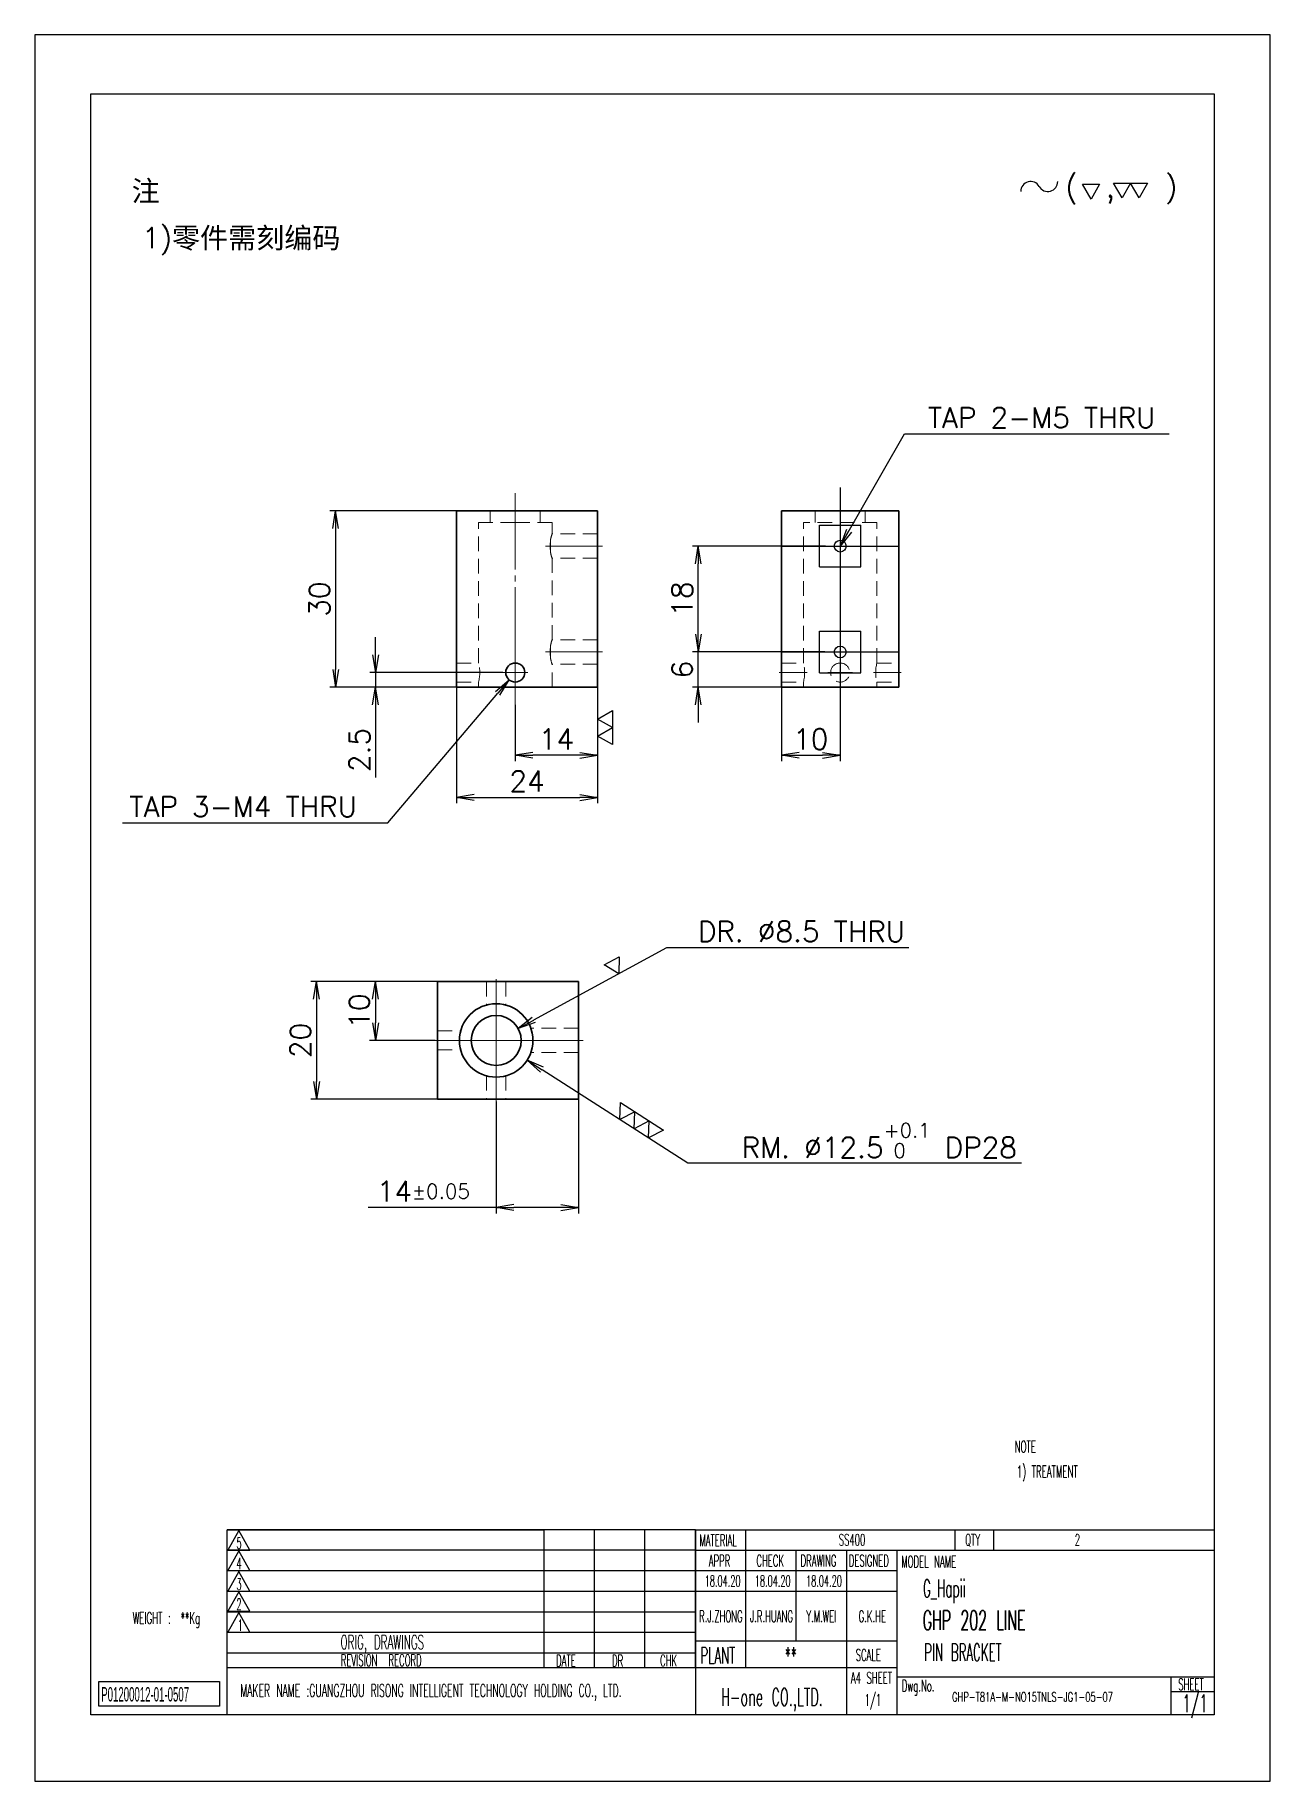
# Model space of a CAD drawing. Header units: millimetres. Extents: x 9439 to 18429, y 1498 to 3280.
# Drawn here: x 13763.5 to 13973.5, y 1498.1 to 1795.1 of the extents above; entities that cross this region are included whole.
import ezdxf
from ezdxf.enums import TextEntityAlignment as Align

# ---------------------------------------------------------------- set-up
doc = ezdxf.new("R2010")
doc.units = ezdxf.units.MM
doc.linetypes.add('CENTER-HOKUTO', pattern=[23, 20, -1, 1, -1])
doc.linetypes.add('HIDDEN-HOKUTO', pattern=[3.8, 2.5, -1.3])
doc.layers.add('AM_7', color=2, linetype='CENTER-HOKUTO', lineweight=30)
doc.layers.add('AM_HID', color=1, linetype='HIDDEN-HOKUTO', lineweight=25)
doc.layers.add('title_frame', color=7, linetype='Continuous')
doc.layers.add('word_dim', color=253, linetype='Continuous')
doc.styles.add('MX_NOTE_STANDARD', font='txt.shx', dxfattribs={"bigfont": 'bigfont.shx'})
doc.styles.get("Standard").update_dxf_attribs({"font": 'romans.shx', "bigfont": 'bigfont.shx'})
doc.dimstyles.new('RS1-1', dxfattribs={"dimtxt": 3.5, "dimasz": 3, "dimexe": 1, "dimexo": 0, "dimgap": 1, "dimtad": 3, "dimdsep": 46, "dimtxsty": 'Standard', "dimblk1": 'OPEN', "dimblk2": 'OPEN', "dimsah": 1, "dimcen": 0, "dimclrd": 256, "dimclre": 256, "dimclrt": 3, "dimazin": 2, "dimtfac": 1, "dimtmove": 0, "dimatfit": 3, "dimldrblk": 'OPEN', "dimfxl": 0, "dimtolj": 1, "dimtzin": 0, "dimarcsym": 0})

msp = doc.modelspace()

# ---------------------------------------------------------------- texts
at = {"ltscale": 2, "char_height": 3.5, "attachment_point": 1}
for s, insert, width in [('{\\fSimSun|b0|i0|c134|p2;\\C3;注}', (13779.969, 1770.328), 10.36469), ('{\\Fromans,bigfont|c134;\\C3;1)\\fSimSun|b0|i0|c134|p2;零件需刻编码}', (13781.728, 1762.342), 96.90613)]:
    msp.add_mtext(s, dxfattribs=dict(at, insert=insert, width=width))
at = {"linetype": 'Continuous', "insert": (13914.504, 1530.392), "char_height": 3, "width": 50.9, "attachment_point": 4}
msp.add_mtext('{\\W0.5;\\C3;G_Hapii }', dxfattribs=at)
at = {"color": 3, "linetype": 'Continuous', "insert": (13919.46, 1513.234), "char_height": 1.6, "width": 37.13137, "attachment_point": 1}
msp.add_mtext('{\\W0.65;GHP-T81A-M-NO15TNLS-JG1-05-07}', dxfattribs=at)
at = {"layer": 'title_frame', "color": 3, "style": 'MX_NOTE_STANDARD'}
for s, height, width, p in [('NOTE', 2, 0.5341, (13930.102, 1554.005)), ('NOTE', 1.96, 0.545, (13930.102, 1554.005)), ('NOTE', 1.96, 0.545, (13930.102, 1554.005)), ('1) TREATMENT', 2, 0.5341, (13930.491, 1549.782)), ('1) TREATMENT', 1.96, 0.545, (13930.491, 1549.782)), ('1) TREATMENT', 1.96, 0.545, (13930.491, 1549.782)), ('SS400', 1.9728, 0.5341, (13900.201, 1538.17)), ('2', 1.973, 0.5341, (13940.328, 1538.17)), ('18.04.20', 1.9, 0.5341, (13877.414, 1531.195)), ('18.04.20', 1.9, 0.5341, (13885.926, 1531.195)), ('18.04.20', 1.9, 0.5341, (13894.643, 1531.195)), ('WEIGHT : ', 2, 0.5341, (13780.164, 1524.859)), ('**Kg', 2, 0.5341, (13788.311, 1524.859)), ('GHP 202 LINE', 3.3, 0.5341, (13914.466, 1523.822)), ('**', 2.74, 0.5341, (13891.02, 1518.141)), ('PIN BRACKET', 2.94, 0.5, (13914.714, 1518.558)), ('SHEET', 1.9728, 0.5341, (13957.917, 1513.583)), ('H-one CO.,LTD.', 3, 0.5341, (13880.183, 1510.921)), ('1/1', 1.9728, 0.5341, (13904.609, 1510.94)), ('1/1', 3, 0.5341, (13958.634, 1509.847))]:
    msp.add_text(s, height=height, dxfattribs=dict(at, width=width)).set_placement(p)
at = {"layer": 'title_frame', "color": 3, "style": 'MX_NOTE_STANDARD', "width": 0.5341}
for s, p in [('R.J.ZHONG', (13880.159, 1524.578)), ('J.R.HUANG', (13888.754, 1524.556)), ('Y.M.WEI', (13897.234, 1524.56)), ('G.K.HE', (13905.904, 1524.556))]:
    msp.add_text(s, height=1.9728, dxfattribs=at).set_placement(p, align=Align.BOTTOM_CENTER)
at = {"layer": 'title_frame', "color": 3, "insert": (13774.795, 1514.105), "char_height": 2.45, "width": 4.1107, "attachment_point": 1, "style": 'MX_NOTE_STANDARD'}
msp.add_mtext('{\\f3 of 9 Barcode|b0|i0|c0|p82;\\W0.5;P01200012-01-0507}', dxfattribs=at)
at = {"layer": 'word_dim', "color": 3, "linetype": 'Continuous', "ltscale": 2, "insert": (13915.345, 1728.274), "char_height": 3.5, "attachment_point": 7}
msp.add_mtext('\\A1;TAP 2-M5 THRU', dxfattribs=at)

# ---------------------------------------------------------------- blocks, each defined once
blk = doc.blocks.new('A$C0CE446BE')
at = {"layer": 'title_frame'}
for p, q in [((-167.83, 0), (-167.83, 31.5)), ((-167.83, 31.5), (-113.92, 31.5)), ((-88.2, 31.5), (-167.83, 31.5)), ((-165.84, 31.38), (-167.72, 28.05)), ((-163.97, 28.05), (-165.84, 31.38)), ((-113.92, 8), (-113.92, 31.5)), ((-105.35, 8), (-105.35, 31.5)), ((-105.35, 8), (-105.35, 31.5)), ((-96.78, 8), (-96.78, 31.5)), ((-96.78, 8), (-96.78, 31.5)), ((-88.2, 8), (-88.2, 31.5)), ((-88.2, 31.5), (-88.2, 0)), ((-88.2, 31.5), (-88.2, 0)), ((-88.2, 31.5), (0, 31.5)), ((-79.62, 8), (-79.62, 31.5)), ((-44.1, 31.5), (-44.1, 28)), ((-37.53, 31.5), (-37.53, 28)), ((-113.92, 28), (-167.83, 28)), ((-88.2, 28), (-167.83, 28)), ((-167.72, 28.05), (-163.97, 28.05)), ((-165.84, 27.9), (-167.72, 24.58)), ((-163.97, 24.58), (-165.84, 27.9)), ((-88.2, 28), (0, 28)), ((-71.05, 12.6), (-71.05, 28)), ((-62.47, 0), (-62.47, 28)), ((-53.9, 0), (-53.9, 28)), ((-113.92, 24.5), (-167.83, 24.5)), ((-88.2, 24.5), (-167.83, 24.5)), ((-167.72, 24.58), (-163.97, 24.58)), ((-165.84, 24.37), (-167.72, 21.05)), ((-163.97, 21.05), (-165.84, 24.37)), ((-53.9, 24.5), (-88.2, 24.5)), ((-113.92, 21), (-167.83, 21)), ((-88.2, 21), (-167.83, 21)), ((-167.72, 21.05), (-163.97, 21.05)), ((-165.84, 20.96), (-167.72, 17.63)), ((-163.97, 17.63), (-165.84, 20.96)), ((-53.9, 21), (-88.2, 21)), ((-113.92, 17.5), (-167.83, 17.5)), ((-88.2, 17.5), (-167.83, 17.5)), ((-167.72, 17.63), (-163.97, 17.63)), ((-165.84, 17.43), (-167.72, 14.1)), ((-163.97, 14.1), (-165.84, 17.43)), ((-113.92, 14), (-167.83, 14)), ((-88.2, 14), (-167.83, 14)), ((-167.72, 14.1), (-163.97, 14.1)), ((-88.2, 12.6), (-53.9, 12.6)), ((-113.92, 10.5), (-167.83, 10.5)), ((-88.2, 10.5), (-167.83, 10.5)), ((-88.2, 8), (-167.83, 8)), ((-53.9, 8), (-88.2, 8)), ((-53.9, 6.5), (0, 6.5)), ((-7.35, 6.5), (-7.35, 0)), ((-7.35, 4), (0, 4)), ((0, 0), (-167.83, 0))]:
    blk.add_line(p, q, dxfattribs=at)
at = {"layer": 'title_frame', "color": 3, "style": 'MX_NOTE_STANDARD', "width": 0.5341}
for s, height, p in [('5', 1.92, (-166.24, 28.28)), ('MATERIAL', 1.973, (-87.53, 28.71)), ('QTY', 1.973, (-42.33, 28.8)), ('APPR', 1.973, (-85.93, 25.24)), ('CHECK', 1.973, (-77.84, 25.24)), ('DRAWING', 1.973, (-70.32, 25.24)), ('DESIGNED', 1.973, (-62.13, 25.24)), ('MODEL NAME', 1.973, (-53.2, 25.09)), ('4', 1.92, (-166.24, 24.8)), ('3', 1.92, (-166.24, 21.27)), ('2', 1.92, (-166.24, 17.86)), ('1', 1.92, (-166.04, 14.33)), ('ORIG, DRAWINGS', 2.4112, (-148.55, 11.16)), ('REVISION  RECORD', 1.9728, (-148.5, 8.32)), ('DATE', 1.973, (-111.89, 8.24)), ('DR', 1.973, (-102.39, 8.23)), ('CHK', 1.973, (-94.22, 8.27)), ('SCALE', 1.973, (-60.95, 9.22)), ('A4 SHEET', 1.973, (-61.77, 5.32)), ('MAKER NAME :GUANGZHOU RISONG INTELLIGENT TECHNOLOGY HOLDING CO., LTD.', 2.16, (-165.6, 3.07))]:
    blk.add_text(s, height=height, dxfattribs=at).set_placement(p)
blk = doc.blocks.new('A$C4356167B')
at = {"layer": 'word_dim', "ltscale": 2}
blk.add_blockref('A$C0CE446BE', (0, 0), dxfattribs=at)
at = {"layer": 'title_frame', "color": 3, "style": 'MX_NOTE_STANDARD', "width": 0.5341}
for s, height, p in [('PLANT', 2.74, (-87.36, 8.77)), ('Dwg.No.', 1.973, (-53.11, 3.98))]:
    blk.add_text(s, height=height, dxfattribs=at).set_placement(p)
blk = doc.blocks.new('_Open')
at = {"color": 0, "lineweight": -2}
for p, q in [((-1, 0.167), (0, 0)), ((-1, -0.167), (0, 0)), ((0, 0), (-1, 0))]:
    blk.add_line(p, q, dxfattribs=at)
blk = doc.blocks.new('*D93')
at = {"layer": 'DEFPOINTS', "color": 0, "linetype": 'Continuous', "ltscale": 2}
for p in [(13835.2, 1714.17), (13814.65, 1684.17), (13835.2, 1684.17)]:
    blk.add_point(p, dxfattribs=at)
at = {"layer": 'word_dim', "linetype": 'Continuous', "lineweight": -2, "ltscale": 2}
for p, q in [((13835.2, 1714.17), (13813.65, 1714.17)), ((13814.65, 1711.17), (13814.65, 1687.17)), ((13835.2, 1684.17), (13813.65, 1684.17))]:
    blk.add_line(p, q, dxfattribs=at)
at = {"layer": 'word_dim', "linetype": 'Continuous', "lineweight": -2, "ltscale": 2, "xscale": 3, "yscale": 3, "zscale": 3}
for p, rotation in [((13814.65, 1714.17), 90), ((13814.65, 1684.17), 270)]:
    blk.add_blockref('_Open', p, dxfattribs=dict(at, rotation=rotation))
at = {"layer": 'word_dim', "color": 3, "linetype": 'Continuous', "ltscale": 2, "insert": (13811.9, 1699.17), "char_height": 3.5, "attachment_point": 5, "rotation": 90}
blk.add_mtext('\\A1;30', dxfattribs=at)
blk = doc.blocks.new('*D94')
at = {"layer": 'DEFPOINTS', "color": 0, "linetype": 'Continuous', "ltscale": 2}
for p in [(13835.2, 1684.17), (13859.2, 1684.17), (13859.2, 1665.43)]:
    blk.add_point(p, dxfattribs=at)
at = {"layer": 'word_dim', "linetype": 'Continuous', "lineweight": -2, "ltscale": 2}
for p, q in [((13835.2, 1684.17), (13835.2, 1664.43)), ((13859.2, 1684.17), (13859.2, 1664.43)), ((13838.2, 1665.43), (13856.2, 1665.43))]:
    blk.add_line(p, q, dxfattribs=at)
at = {"layer": 'word_dim', "linetype": 'Continuous', "lineweight": -2, "ltscale": 2, "xscale": 3, "yscale": 3, "zscale": 3, "rotation": 180}
blk.add_blockref('_Open', (13835.2, 1665.43), dxfattribs=at)
at = {"layer": 'word_dim', "linetype": 'Continuous', "lineweight": -2, "ltscale": 2, "xscale": 3, "yscale": 3, "zscale": 3}
blk.add_blockref('_Open', (13859.2, 1665.43), dxfattribs=at)
at = {"layer": 'word_dim', "color": 3, "linetype": 'Continuous', "ltscale": 2, "insert": (13847.2, 1668.18), "char_height": 3.5, "attachment_point": 5}
blk.add_mtext('\\A1;24', dxfattribs=at)
blk = doc.blocks.new('*D95')
at = {"layer": 'DEFPOINTS', "color": 0, "linetype": 'Continuous', "ltscale": 2}
for p in [(13831.95, 1634.1), (13811.41, 1614.1), (13831.95, 1614.1)]:
    blk.add_point(p, dxfattribs=at)
at = {"layer": 'word_dim', "linetype": 'Continuous', "lineweight": -2, "ltscale": 2}
for p, q in [((13831.95, 1634.1), (13810.41, 1634.1)), ((13811.41, 1631.1), (13811.41, 1617.1)), ((13831.95, 1614.1), (13810.41, 1614.1))]:
    blk.add_line(p, q, dxfattribs=at)
at = {"layer": 'word_dim', "linetype": 'Continuous', "lineweight": -2, "ltscale": 2, "xscale": 3, "yscale": 3, "zscale": 3}
for p, rotation in [((13811.41, 1634.1), 90), ((13811.41, 1614.1), 270)]:
    blk.add_blockref('_Open', p, dxfattribs=dict(at, rotation=rotation))
at = {"layer": 'word_dim', "color": 3, "linetype": 'Continuous', "ltscale": 2, "insert": (13808.66, 1624.1), "char_height": 3.5, "attachment_point": 5, "rotation": 90}
blk.add_mtext('\\A1;20', dxfattribs=at)
blk = doc.blocks.new('*D96')
at = {"layer": 'DEFPOINTS', "color": 0, "linetype": 'Continuous', "ltscale": 2}
for p in [(13821.44, 1684.17), (13835.2, 1684.17), (13843.09, 1686.67)]:
    blk.add_point(p, dxfattribs=at)
at = {"layer": 'word_dim', "linetype": 'Continuous', "lineweight": -2, "ltscale": 2}
for p, q in [((13821.44, 1689.67), (13821.44, 1692.67)), ((13843.09, 1686.67), (13820.44, 1686.67)), ((13835.2, 1684.17), (13820.44, 1684.17)), ((13821.44, 1686.67), (13821.44, 1684.17)), ((13821.44, 1681.17), (13821.44, 1668.84))]:
    blk.add_line(p, q, dxfattribs=at)
at = {"layer": 'word_dim', "linetype": 'Continuous', "lineweight": -2, "ltscale": 2, "xscale": 3, "yscale": 3, "zscale": 3}
for p, rotation in [((13821.44, 1686.67), 270), ((13821.44, 1684.17), 90)]:
    blk.add_blockref('_Open', p, dxfattribs=dict(at, rotation=rotation))
at = {"layer": 'word_dim', "color": 3, "linetype": 'Continuous', "ltscale": 2, "insert": (13818.69, 1673.5), "char_height": 3.5, "attachment_point": 5, "rotation": 90}
blk.add_mtext('\\A1;2.5', dxfattribs=at)
blk = doc.blocks.new('*D97')
at = {"layer": 'DEFPOINTS', "color": 0, "linetype": 'Continuous', "ltscale": 2}
for p in [(13859.2, 1684.17), (13845.2, 1681.17), (13845.2, 1672.59)]:
    blk.add_point(p, dxfattribs=at)
at = {"layer": 'word_dim', "linetype": 'Continuous', "lineweight": -2, "ltscale": 2}
for p, q in [((13859.2, 1684.17), (13859.2, 1671.59)), ((13845.2, 1681.17), (13845.2, 1671.59)), ((13856.2, 1672.59), (13848.2, 1672.59))]:
    blk.add_line(p, q, dxfattribs=at)
at = {"layer": 'word_dim', "linetype": 'Continuous', "lineweight": -2, "ltscale": 2, "xscale": 3, "yscale": 3, "zscale": 3, "rotation": 180}
blk.add_blockref('_Open', (13845.2, 1672.59), dxfattribs=at)
at = {"layer": 'word_dim', "linetype": 'Continuous', "lineweight": -2, "ltscale": 2, "xscale": 3, "yscale": 3, "zscale": 3}
blk.add_blockref('_Open', (13859.2, 1672.59), dxfattribs=at)
at = {"layer": 'word_dim', "color": 3, "linetype": 'Continuous', "ltscale": 2, "insert": (13852.2, 1675.34), "char_height": 3.5, "attachment_point": 5}
blk.add_mtext('\\A1;14', dxfattribs=at)
blk = doc.blocks.new('*D98')
at = {"layer": 'DEFPOINTS', "color": 0, "linetype": 'Continuous', "ltscale": 2}
for p in [(13846.24, 1687.91), (13844.15, 1685.43)]:
    blk.add_point(p, dxfattribs=at)
at = {"layer": 'word_dim', "linetype": 'Continuous', "lineweight": -2, "ltscale": 2}
for p, q in [((13823.53, 1661.11), (13842.21, 1683.15)), ((13778.41, 1661.11), (13823.53, 1661.11))]:
    blk.add_line(p, q, dxfattribs=at)
at = {"layer": 'word_dim', "linetype": 'Continuous', "lineweight": -2, "ltscale": 2, "xscale": 3, "yscale": 3, "zscale": 3, "rotation": 49.70920562624786}
blk.add_blockref('_Open', (13844.15, 1685.43), dxfattribs=at)
at = {"layer": 'word_dim', "color": 3, "linetype": 'Continuous', "ltscale": 2, "insert": (13798.93, 1663.86), "char_height": 3.5, "attachment_point": 5}
blk.add_mtext('\\A1;TAP 3-M4 THRU', dxfattribs=at)
blk = doc.blocks.new('*D99')
at = {"layer": 'DEFPOINTS', "color": 0, "linetype": 'Continuous', "ltscale": 2}
for p in [(13890.44, 1690.88), (13900.44, 1682.29), (13900.44, 1672.59)]:
    blk.add_point(p, dxfattribs=at)
at = {"layer": 'word_dim', "linetype": 'Continuous', "lineweight": -2, "ltscale": 2}
for p, q in [((13890.44, 1690.88), (13890.44, 1671.59)), ((13900.44, 1682.29), (13900.44, 1671.59)), ((13893.44, 1672.59), (13897.44, 1672.59))]:
    blk.add_line(p, q, dxfattribs=at)
at = {"layer": 'word_dim', "linetype": 'Continuous', "lineweight": -2, "ltscale": 2, "xscale": 3, "yscale": 3, "zscale": 3, "rotation": 180}
blk.add_blockref('_Open', (13890.44, 1672.59), dxfattribs=at)
at = {"layer": 'word_dim', "linetype": 'Continuous', "lineweight": -2, "ltscale": 2, "xscale": 3, "yscale": 3, "zscale": 3}
blk.add_blockref('_Open', (13900.44, 1672.59), dxfattribs=at)
at = {"layer": 'word_dim', "color": 3, "linetype": 'Continuous', "ltscale": 2, "insert": (13895.44, 1675.34), "char_height": 3.5, "attachment_point": 5}
blk.add_mtext('\\A1;10', dxfattribs=at)
blk = doc.blocks.new('*D100')
at = {"layer": 'DEFPOINTS', "color": 0, "linetype": 'Continuous', "ltscale": 2}
for p in [(13876.32, 1708.17), (13897.96, 1708.17), (13897.81, 1690.17)]:
    blk.add_point(p, dxfattribs=at)
at = {"layer": 'word_dim', "linetype": 'Continuous', "lineweight": -2, "ltscale": 2}
for p, q in [((13897.96, 1708.17), (13875.32, 1708.17)), ((13876.32, 1693.17), (13876.32, 1705.17)), ((13897.81, 1690.17), (13875.32, 1690.17))]:
    blk.add_line(p, q, dxfattribs=at)
at = {"layer": 'word_dim', "linetype": 'Continuous', "lineweight": -2, "ltscale": 2, "xscale": 3, "yscale": 3, "zscale": 3}
for p, rotation in [((13876.32, 1708.17), 90), ((13876.32, 1690.17), 270)]:
    blk.add_blockref('_Open', p, dxfattribs=dict(at, rotation=rotation))
at = {"layer": 'word_dim', "color": 3, "linetype": 'Continuous', "ltscale": 2, "insert": (13873.57, 1699.17), "char_height": 3.5, "attachment_point": 5, "rotation": 90}
blk.add_mtext('\\A1;18', dxfattribs=at)
blk = doc.blocks.new('*D101')
at = {"layer": 'DEFPOINTS', "color": 0, "linetype": 'Continuous', "ltscale": 2}
for p in [(13876.32, 1690.17), (13897.75, 1690.17), (13890.44, 1684.17)]:
    blk.add_point(p, dxfattribs=at)
at = {"layer": 'word_dim', "linetype": 'Continuous', "lineweight": -2, "ltscale": 2}
for p, q in [((13876.32, 1693.17), (13876.32, 1696.17)), ((13897.75, 1690.17), (13875.32, 1690.17)), ((13876.32, 1684.17), (13876.32, 1690.17)), ((13890.44, 1684.17), (13875.32, 1684.17)), ((13876.32, 1681.17), (13876.32, 1678.17))]:
    blk.add_line(p, q, dxfattribs=at)
at = {"layer": 'word_dim', "linetype": 'Continuous', "lineweight": -2, "ltscale": 2, "xscale": 3, "yscale": 3, "zscale": 3}
for p, rotation in [((13876.32, 1690.17), 270), ((13876.32, 1684.17), 90)]:
    blk.add_blockref('_Open', p, dxfattribs=dict(at, rotation=rotation))
at = {"layer": 'word_dim', "color": 3, "linetype": 'Continuous', "ltscale": 2, "insert": (13873.57, 1687.17), "char_height": 3.5, "attachment_point": 5, "rotation": 90}
blk.add_mtext('\\A1;6', dxfattribs=at)
blk = doc.blocks.new('MARK_M5BOLT')
at = {"color": 3, "linetype": 'Continuous'}
for p, q in [((-1.77, -1.77), (-1.77, 1.77)), ((-1.77, 1.77), (1.77, 1.77)), ((1.77, -1.77), (1.77, 1.77)), ((-1.77, -1.77), (1.77, -1.77))]:
    blk.add_line(p, q, dxfattribs=at)
blk.add_circle((0, 0), 0.5, dxfattribs=at)
blk = doc.blocks.new('MARK_CENTER')
at = {"color": 2, "linetype": 'CENTER-HOKUTO'}
for p, q in [((0, 10), (0, -10)), ((-10, 0), (10, 0))]:
    blk.add_line(p, q, dxfattribs=at)
blk = doc.blocks.new('*D102')
at = {"layer": 'DEFPOINTS', "color": 0, "linetype": 'Continuous', "ltscale": 2}
for p in [(13841.95, 1613.7), (13855.95, 1614.1), (13841.95, 1595.68)]:
    blk.add_point(p, dxfattribs=at)
at = {"layer": 'word_dim', "linetype": 'Continuous', "lineweight": -2, "ltscale": 2}
for p, q in [((13841.95, 1613.7), (13841.95, 1594.68)), ((13855.95, 1614.1), (13855.95, 1594.68)), ((13841.95, 1595.68), (13820.2, 1595.68)), ((13852.95, 1595.68), (13844.95, 1595.68))]:
    blk.add_line(p, q, dxfattribs=at)
at = {"layer": 'word_dim', "linetype": 'Continuous', "lineweight": -2, "ltscale": 2, "xscale": 3, "yscale": 3, "zscale": 3, "rotation": 180}
blk.add_blockref('_Open', (13841.95, 1595.68), dxfattribs=at)
at = {"layer": 'word_dim', "linetype": 'Continuous', "lineweight": -2, "ltscale": 2, "xscale": 3, "yscale": 3, "zscale": 3}
blk.add_blockref('_Open', (13855.95, 1595.68), dxfattribs=at)
at = {"layer": 'word_dim', "color": 3, "linetype": 'Continuous', "ltscale": 2, "insert": (13829.58, 1598.43), "char_height": 3.5, "attachment_point": 5}
blk.add_mtext('\\A1;14{\\H0.715x;%%p0.05}', dxfattribs=at)
blk = doc.blocks.new('*D103')
at = {"layer": 'DEFPOINTS', "color": 0, "linetype": 'Continuous', "ltscale": 2}
for p in [(13831.95, 1634.1), (13821.43, 1624.1), (13831.56, 1624.1)]:
    blk.add_point(p, dxfattribs=at)
at = {"layer": 'word_dim', "linetype": 'Continuous', "lineweight": -2, "ltscale": 2}
for p, q in [((13831.95, 1634.1), (13820.43, 1634.1)), ((13821.43, 1631.1), (13821.43, 1627.1)), ((13831.56, 1624.1), (13820.43, 1624.1))]:
    blk.add_line(p, q, dxfattribs=at)
at = {"layer": 'word_dim', "linetype": 'Continuous', "lineweight": -2, "ltscale": 2, "xscale": 3, "yscale": 3, "zscale": 3}
for p, rotation in [((13821.43, 1634.1), 90), ((13821.43, 1624.1), 270)]:
    blk.add_blockref('_Open', p, dxfattribs=dict(at, rotation=rotation))
at = {"layer": 'word_dim', "color": 3, "linetype": 'Continuous', "ltscale": 2, "insert": (13818.68, 1629.1), "char_height": 3.5, "attachment_point": 5, "rotation": 90}
blk.add_mtext('\\A1;10', dxfattribs=at)
blk = doc.blocks.new('*D104')
at = {"layer": 'DEFPOINTS', "color": 0, "linetype": 'Continuous', "ltscale": 2}
for p in [(13845.69, 1626.13), (13838.22, 1622.06)]:
    blk.add_point(p, dxfattribs=at)
at = {"layer": 'word_dim', "linetype": 'Continuous', "lineweight": -2, "ltscale": 2}
for p, q in [((13870.93, 1639.87), (13848.32, 1627.56)), ((13912.13, 1639.87), (13870.93, 1639.87))]:
    blk.add_line(p, q, dxfattribs=at)
at = {"layer": 'word_dim', "linetype": 'Continuous', "lineweight": -2, "ltscale": 2, "xscale": 3, "yscale": 3, "zscale": 3, "rotation": 208.5651509628487}
blk.add_blockref('_Open', (13845.69, 1626.13), dxfattribs=at)
at = {"layer": 'word_dim', "color": 3, "linetype": 'Continuous', "ltscale": 2, "insert": (13893.86, 1642.62), "char_height": 3.5, "attachment_point": 5}
blk.add_mtext('\\A1;DR. ∅8.5 THRU', dxfattribs=at)
blk = doc.blocks.new('shiage1')
at = {"layer": 'word_dim', "color": 3, "linetype": 'Continuous'}
for p, q in [((0, 0), (-1.44, 2.5)), ((-1.44, 2.5), (1.44, 2.5)), ((1.44, 2.5), (0, 0))]:
    blk.add_line(p, q, dxfattribs=at)
blk = doc.blocks.new('shiage0')
at = {"layer": 'word_dim', "color": 3, "linetype": 'Continuous'}
for centre, start, end in [((1.69, 0), 30, 180), ((4.61, 1.69), 210, 0)]:
    blk.add_arc(centre, 1.69, start, end, dxfattribs=at)
blk = doc.blocks.new('11')
at = {"layer": 'title_frame', "color": 3, "linetype": 'Continuous'}
for points in [[(20.38, 3.57), (18.93, 6.07), (24.71, 6.07), (23.27, 3.57), (21.82, 6.07)], [(15.1, 3.38), (13.66, 5.88), (16.55, 5.88)]]:
    blk.add_lwpolyline(points, close=True, dxfattribs=at)
blk.add_blockref('shiage0', (3.13, 4.67), dxfattribs=at)
blk.add_text('(  ,   )', height=3.5, dxfattribs=at).set_placement((10.71, 3.7))
blk = doc.blocks.new('*D105')
at = {"layer": 'DEFPOINTS', "color": 0, "linetype": 'Continuous', "ltscale": 2}
for p in [(13836.69, 1627.47), (13847.22, 1620.73)]:
    blk.add_point(p, dxfattribs=at)
at = {"layer": 'word_dim', "linetype": 'Continuous', "lineweight": -2, "ltscale": 2}
for p, q in [((13874.56, 1603.23), (13849.74, 1619.11)), ((13931.28, 1603.23), (13874.56, 1603.23))]:
    blk.add_line(p, q, dxfattribs=at)
at = {"layer": 'word_dim', "linetype": 'Continuous', "lineweight": -2, "ltscale": 2, "xscale": 3, "yscale": 3, "zscale": 3, "rotation": 147.3821685483745}
blk.add_blockref('_Open', (13847.22, 1620.73), dxfattribs=at)
at = {"layer": 'word_dim', "color": 3, "linetype": 'Continuous', "ltscale": 2, "insert": (13907.08, 1607.08), "char_height": 3.5, "attachment_point": 5}
blk.add_mtext('RM. ∅12.5{\\H2.450000;\\S+0.1^  0;} DP28', dxfattribs=at)
blk = doc.blocks.new('shiage3')
at = {"layer": 'word_dim', "color": 3, "linetype": 'Continuous'}
for p, q in [((-1.44, 2.5), (7.22, 2.5)), ((0, 0), (-1.44, 2.5)), ((1.44, 2.5), (0, 0)), ((2.89, 0), (1.44, 2.5)), ((4.33, 2.5), (2.89, 0)), ((5.77, 0), (4.33, 2.5)), ((7.22, 2.5), (5.77, 0))]:
    blk.add_line(p, q, dxfattribs=at)

# ---------------------------------------------------------------- dimensions: what is measured, and where the dimension line sits
at = {"layer": 'word_dim', "color": 3, "linetype": 'Continuous', "ltscale": 2}
for base, p1, p2, picture, middle in [((13814.651, 1684.171), (13835.197, 1714.171), (13835.197, 1684.171), '*D93', (13811.901, 1699.171)), ((13876.319, 1708.171), (13897.811, 1690.171), (13897.96, 1708.171), '*D100', (13873.569, 1699.171)), ((13811.407, 1614.096), (13831.953, 1634.096), (13831.953, 1614.096), '*D95', (13808.657, 1624.096))]:
    dim = msp.add_linear_dim(base=base, p1=p1, p2=p2, angle=90, dimstyle='RS1-1', override={"dimtoh": 1, "dimtofl": 0}, dxfattribs=at)
    dim.commit()
    dim.dimension.update_dxf_attribs({"geometry": picture, "text_midpoint": middle})
for base, p1, p2, picture, middle in [((13876.319, 1690.171), (13890.437, 1684.171), (13897.75, 1690.171), '*D101', (13873.569, 1687.171)), ((13821.443, 1684.171), (13843.09, 1686.671), (13835.197, 1684.171), '*D96', (13818.693, 1673.505))]:
    dim = msp.add_linear_dim(base=base, p1=p1, p2=p2, angle=90, dimstyle='RS1-1', dxfattribs=at)
    dim.commit()
    dim.dimension.update_dxf_attribs({"geometry": picture, "text_midpoint": middle})
dim = msp.add_linear_dim(base=(13900.437, 1672.594), p1=(13890.437, 1690.878), p2=(13900.437, 1682.29), dimstyle='RS1-1', override={"dimtoh": 1, "dimtofl": 0}, dxfattribs=at)
dim.commit()
dim.dimension.update_dxf_attribs({"geometry": '*D99', "text_midpoint": (13895.437, 1675.344)})
dim = msp.add_diameter_dim_2p(p1=(13846.245, 1687.908), p2=(13844.148, 1685.435), text='TAP 3-M4 THRU', dimstyle='RS1-1', override={"dimtoh": 1, "dimtofl": 0}, dxfattribs=at)
dim.commit()
dim.dimension.update_dxf_attribs({"geometry": '*D98', "text_midpoint": (13798.927, 1661.111), "dimtype": 163})
dim = msp.add_linear_dim(base=(13859.197, 1665.425), p1=(13835.197, 1684.171), p2=(13859.197, 1684.171), dimstyle='RS1-1', override={"dimtoh": 1, "dimtofl": 0}, dxfattribs=at)
dim.commit()
dim.dimension.update_dxf_attribs({"geometry": '*D94', "text_midpoint": (13847.197, 1665.425), "dimtype": 160})
dim = msp.add_linear_dim(base=(13845.197, 1672.594), p1=(13859.197, 1684.171), p2=(13845.197, 1681.171), dimstyle='RS1-1', dxfattribs=at)
dim.commit()
dim.dimension.update_dxf_attribs({"geometry": '*D97', "text_midpoint": (13852.197, 1672.594), "dimtype": 160})
at = {"layer": 'word_dim', "linetype": 'Continuous', "ltscale": 2}
for p1, p2, text, override, picture, middle in [((13838.22, 1622.064), (13845.685, 1626.128), 'DR. <> THRU', {"dimtoh": 1, "dimtofl": 0}, '*D104', (13893.859, 1639.87)), ((13836.688, 1627.465), (13847.217, 1620.727), 'RM. <> DP28', {"dimgap": 1, "dimtoh": 1, "dimtol": 1, "dimlim": 0, "dimtp": 0.1, "dimtm": 0, "dimtfac": 0.7, "dimtofl": 0, "dimtolj": 0, "dimtzin": 8}, '*D105', (13907.082, 1603.225))]:
    dim = msp.add_diameter_dim_2p(p1=p1, p2=p2, text=text, dimstyle='RS1-1', override=override, dxfattribs=at)
    dim.commit()
    dim.dimension.update_dxf_attribs({"geometry": picture, "text_midpoint": middle, "dimtype": 163})
dim = msp.add_linear_dim(base=(13821.427, 1624.096), p1=(13831.953, 1634.096), p2=(13831.556, 1624.096), angle=90, dimstyle='RS1-1', dxfattribs=at)
dim.commit()
dim.dimension.update_dxf_attribs({"geometry": '*D103', "text_midpoint": (13818.677, 1629.096)})
dim = msp.add_linear_dim(base=(13841.953, 1595.675), p1=(13855.953, 1614.096), p2=(13841.953, 1613.699), text='<>{\\H0.715x;%%p0.05}', dimstyle='RS1-1', dxfattribs=at)
dim.commit()
dim.dimension.update_dxf_attribs({"geometry": '*D102', "text_midpoint": (13829.578, 1598.425)})

# ---------------------------------------------------------------- linework, layer by layer
at = {"color": 7, "lineweight": 35}
for p, q in [((13835.197, 1714.171), (13859.197, 1714.171)), ((13835.197, 1684.171), (13835.197, 1714.171)), ((13859.197, 1714.171), (13859.197, 1684.171)), ((13890.437, 1714.171), (13890.437, 1684.171)), ((13890.437, 1714.171), (13910.437, 1714.171)), ((13910.437, 1714.171), (13910.437, 1684.171)), ((13859.197, 1684.171), (13835.197, 1684.171)), ((13890.437, 1684.171), (13910.437, 1684.171)), ((13855.953, 1634.096), (13831.953, 1634.096)), ((13831.953, 1634.096), (13831.953, 1614.096)), ((13855.953, 1634.096), (13855.953, 1614.096)), ((13855.953, 1614.096), (13831.953, 1614.096))]:
    msp.add_line(p, q, dxfattribs=at)
for centre, radius in [((13845.197, 1686.671), 1.621), ((13841.953, 1624.096), 6.25), ((13841.953, 1624.096), 4.25)]:
    msp.add_circle(centre, radius, dxfattribs=at)
at = {"layer": 'AM_7', "color": 2, "lineweight": 13}
for p, q in [((13845.197, 1681.171), (13845.197, 1717.171)), ((13900.437, 1681.171), (13900.437, 1717.171)), ((13900.437, 1710.858), (13900.437, 1705.484)), ((13860.003, 1708.171), (13850.326, 1708.171)), ((13903.124, 1708.171), (13897.75, 1708.171)), ((13860.003, 1690.171), (13850.326, 1690.171)), ((13903.124, 1690.171), (13897.75, 1690.171)), ((13900.437, 1692.858), (13900.437, 1687.484)), ((13845.197, 1688.779), (13845.197, 1684.564)), ((13900.437, 1688.779), (13900.437, 1684.564)), ((13834.8, 1686.671), (13839.556, 1686.671)), ((13847.304, 1686.671), (13843.09, 1686.671)), ((13890.04, 1686.671), (13894.796, 1686.671)), ((13902.544, 1686.671), (13898.329, 1686.671)), ((13906.078, 1686.671), (13910.833, 1686.671)), ((13841.953, 1634.493), (13841.953, 1629.736)), ((13841.953, 1632.221), (13841.953, 1615.971)), ((13831.556, 1624.096), (13836.313, 1624.096)), ((13850.078, 1624.096), (13833.828, 1624.096)), ((13856.753, 1624.096), (13847.153, 1624.096)), ((13841.953, 1618.456), (13841.953, 1613.699))]:
    msp.add_line(p, q, dxfattribs=at)
at = {"layer": 'AM_HID', "color": 1, "lineweight": 13}
for p, q in [((13840.947, 1712.171), (13840.947, 1714.171)), ((13849.447, 1712.171), (13849.447, 1714.171)), ((13896.187, 1712.171), (13896.187, 1714.171)), ((13904.687, 1712.171), (13904.687, 1714.171)), ((13845.197, 1712.171), (13838.947, 1712.171)), ((13838.947, 1688.292), (13838.947, 1712.171)), ((13851.447, 1712.171), (13845.197, 1712.171)), ((13851.447, 1710.238), (13851.447, 1712.171)), ((13894.187, 1688.292), (13894.187, 1712.171)), ((13906.687, 1712.171), (13894.187, 1712.171)), ((13906.687, 1688.292), (13906.687, 1712.171)), ((13851.197, 1709.271), (13851.197, 1707.071)), ((13851.197, 1709.271), (13851.197, 1707.071)), ((13859.197, 1710.238), (13851.447, 1710.238)), ((13859.197, 1706.104), (13851.447, 1706.104)), ((13851.447, 1692.238), (13851.447, 1706.104)), ((13851.197, 1691.271), (13851.197, 1689.071)), ((13851.197, 1691.271), (13851.197, 1689.071)), ((13859.197, 1692.238), (13851.447, 1692.238)), ((13835.197, 1688.292), (13838.947, 1688.292)), ((13859.197, 1688.104), (13851.447, 1688.104)), ((13851.447, 1684.171), (13851.447, 1688.104)), ((13890.437, 1688.292), (13894.187, 1688.292)), ((13906.687, 1688.292), (13910.437, 1688.292)), ((13835.197, 1685.05), (13838.947, 1685.05)), ((13838.947, 1684.171), (13838.947, 1685.05)), ((13890.437, 1685.05), (13894.187, 1685.05)), ((13894.187, 1684.171), (13894.187, 1685.05)), ((13906.687, 1684.171), (13906.687, 1685.05)), ((13906.687, 1685.05), (13910.437, 1685.05)), ((13840.331, 1634.096), (13840.331, 1630.132)), ((13843.574, 1634.096), (13843.574, 1630.132)), ((13831.953, 1625.717), (13835.916, 1625.717)), ((13847.889, 1626.052), (13847.953, 1626.163)), ((13847.889, 1626.052), (13847.953, 1626.163)), ((13847.953, 1626.163), (13847.953, 1625.846)), ((13847.953, 1626.163), (13847.953, 1625.846)), ((13855.953, 1626.163), (13847.953, 1626.163)), ((13855.953, 1626.163), (13847.953, 1626.163)), ((13831.953, 1622.475), (13835.916, 1622.475)), ((13847.889, 1622.14), (13847.953, 1622.029)), ((13847.889, 1622.14), (13847.953, 1622.029)), ((13847.953, 1622.346), (13847.953, 1622.029)), ((13847.953, 1622.346), (13847.953, 1622.029)), ((13855.953, 1622.029), (13847.953, 1622.029)), ((13855.953, 1622.029), (13847.953, 1622.029)), ((13840.331, 1618.06), (13840.331, 1614.096)), ((13843.574, 1618.06), (13843.574, 1614.096))]:
    msp.add_line(p, q, dxfattribs=at)
for centre, radius, start, end in [((13860.6, 1708.171), 9.467, 173.32806, 186.67305), ((13860.6, 1708.171), 9.467, 173.32695, 186.67194), ((13858.32, 1707.942), 7.246, 161.52764, 169.43124), ((13858.32, 1707.942), 7.246, 161.52764, 169.43124), ((13858.32, 1708.4), 7.246, 190.56876, 198.47236), ((13858.32, 1708.4), 7.246, 190.56876, 198.47236), ((13860.6, 1690.171), 9.467, 173.32806, 186.67305), ((13860.6, 1690.171), 9.467, 173.32695, 186.67194), ((13858.32, 1689.942), 7.246, 161.52764, 169.43124), ((13858.32, 1689.942), 7.246, 161.52764, 169.43124), ((13832.909, 1686.671), 6.25, 344.97089, 15.02864), ((13832.909, 1686.671), 6.25, 344.97136, 15.02911), ((13858.32, 1690.4), 7.246, 190.56876, 198.47236), ((13858.32, 1690.4), 7.246, 190.56876, 198.47236), ((13888.149, 1686.671), 6.25, 344.97136, 15.02911), ((13888.149, 1686.671), 6.25, 344.97136, 15.02911), ((13900.437, 1686.671), 1.621, 110.83564, 69.17071), ((13900.437, 1686.671), 1.621, 69.17071, 110.83564), ((13912.724, 1686.671), 6.25, 164.9709, 195.02864), ((13912.724, 1686.671), 6.25, 164.9709, 195.02864)]:
    msp.add_arc(centre, radius, start, end, dxfattribs=at)
at = {"layer": 'title_frame'}
for p, q in [((13773.027, 1785.121), (13964.027, 1785.121)), ((13773.027, 1509.371), (13773.027, 1785.121)), ((13778.027, 1785.121), (13964.027, 1785.121)), ((13964.027, 1785.121), (13964.027, 1509.371)), ((13875.827, 1540.871), (13875.827, 1537.371)), ((13774.381, 1515.061), (13794.909, 1515.061)), ((13774.381, 1510.861), (13774.381, 1515.061)), ((13794.909, 1515.061), (13794.909, 1510.861)), ((13964.027, 1509.371), (13773.027, 1509.371)), ((13794.909, 1510.861), (13774.381, 1510.861)), ((13964.027, 1509.371), (13910.127, 1509.371)), ((13964.027, 1509.371), (13910.127, 1509.371))]:
    msp.add_line(p, q, dxfattribs=at)
at = {"layer": 'title_frame', "color": 4}
msp.add_lwpolyline([(13763.527, 1498.121), (13973.527, 1498.121), (13973.527, 1795.121), (13763.527, 1795.121)], close=True, dxfattribs=at)
at = {"layer": 'word_dim', "color": 3, "linetype": 'Continuous', "ltscale": 2}
msp.add_lwpolyline([(13859.197, 1678.754), (13861.7, 1680.199), (13861.7, 1674.419), (13859.197, 1675.864), (13861.7, 1677.309)], close=True, dxfattribs=at)

# ---------------------------------------------------------------- block references
at = {"layer": 'word_dim', "linetype": 'Continuous', "ltscale": 2}
msp.add_blockref('11', (13927.998, 1763.829), dxfattribs=at)
at = {"layer": 'word_dim', "color": 2, "linetype": 'CENTER-HOKUTO', "ltscale": 2}
for p in [(13900.437, 1708.171), (13900.437, 1690.171)]:
    msp.add_blockref('MARK_CENTER', p, dxfattribs=at)
at = {"layer": 'word_dim', "color": 3, "linetype": 'Continuous', "ltscale": 2, "xscale": 2, "yscale": 2, "zscale": 2}
msp.add_blockref('MARK_M5BOLT', (13900.437, 1708.171), dxfattribs=at)
at = {"layer": 'word_dim', "color": 3, "linetype": 'CENTER-HOKUTO', "ltscale": 2, "xscale": 2, "yscale": 2, "zscale": 2}
msp.add_blockref('MARK_M5BOLT', (13900.437, 1690.171), dxfattribs=at)
at = {"layer": 'word_dim', "color": 3, "linetype": 'Continuous', "ltscale": 2}
for name, p, rotation in [('shiage1', (13862.783, 1635.437), 28.56515096286095), ('shiage3', (13862.972, 1610.644), 327.3821685483439)]:
    msp.add_blockref(name, p, dxfattribs=dict(at, rotation=rotation))
at = {"layer": 'word_dim', "ltscale": 2}
msp.add_blockref('A$C4356167B', (13964.027, 1509.371), dxfattribs=at)

msp.set_redraw_order([(e.dxf.handle, doc.entitydb.next_handle()) for e in msp.query("TEXT MTEXT ATTDEF DIMENSION ARC_DIMENSION")])  # texts and dimensions are drawn at this point

# ---------------------------------------------------------------- leaders
at = {"layer": 'word_dim', "linetype": 'Continuous', "ltscale": 2, "annotation_type": 0, "has_hookline": 1, "hookline_direction": 0, "text_width": 41.033}
msp.add_leader([(13900.437, 1708.171), (13911.345, 1727.274), (13914.345, 1727.274)], dimstyle='RS1-1', dxfattribs=at)

doc.saveas('drawing.dxf')
